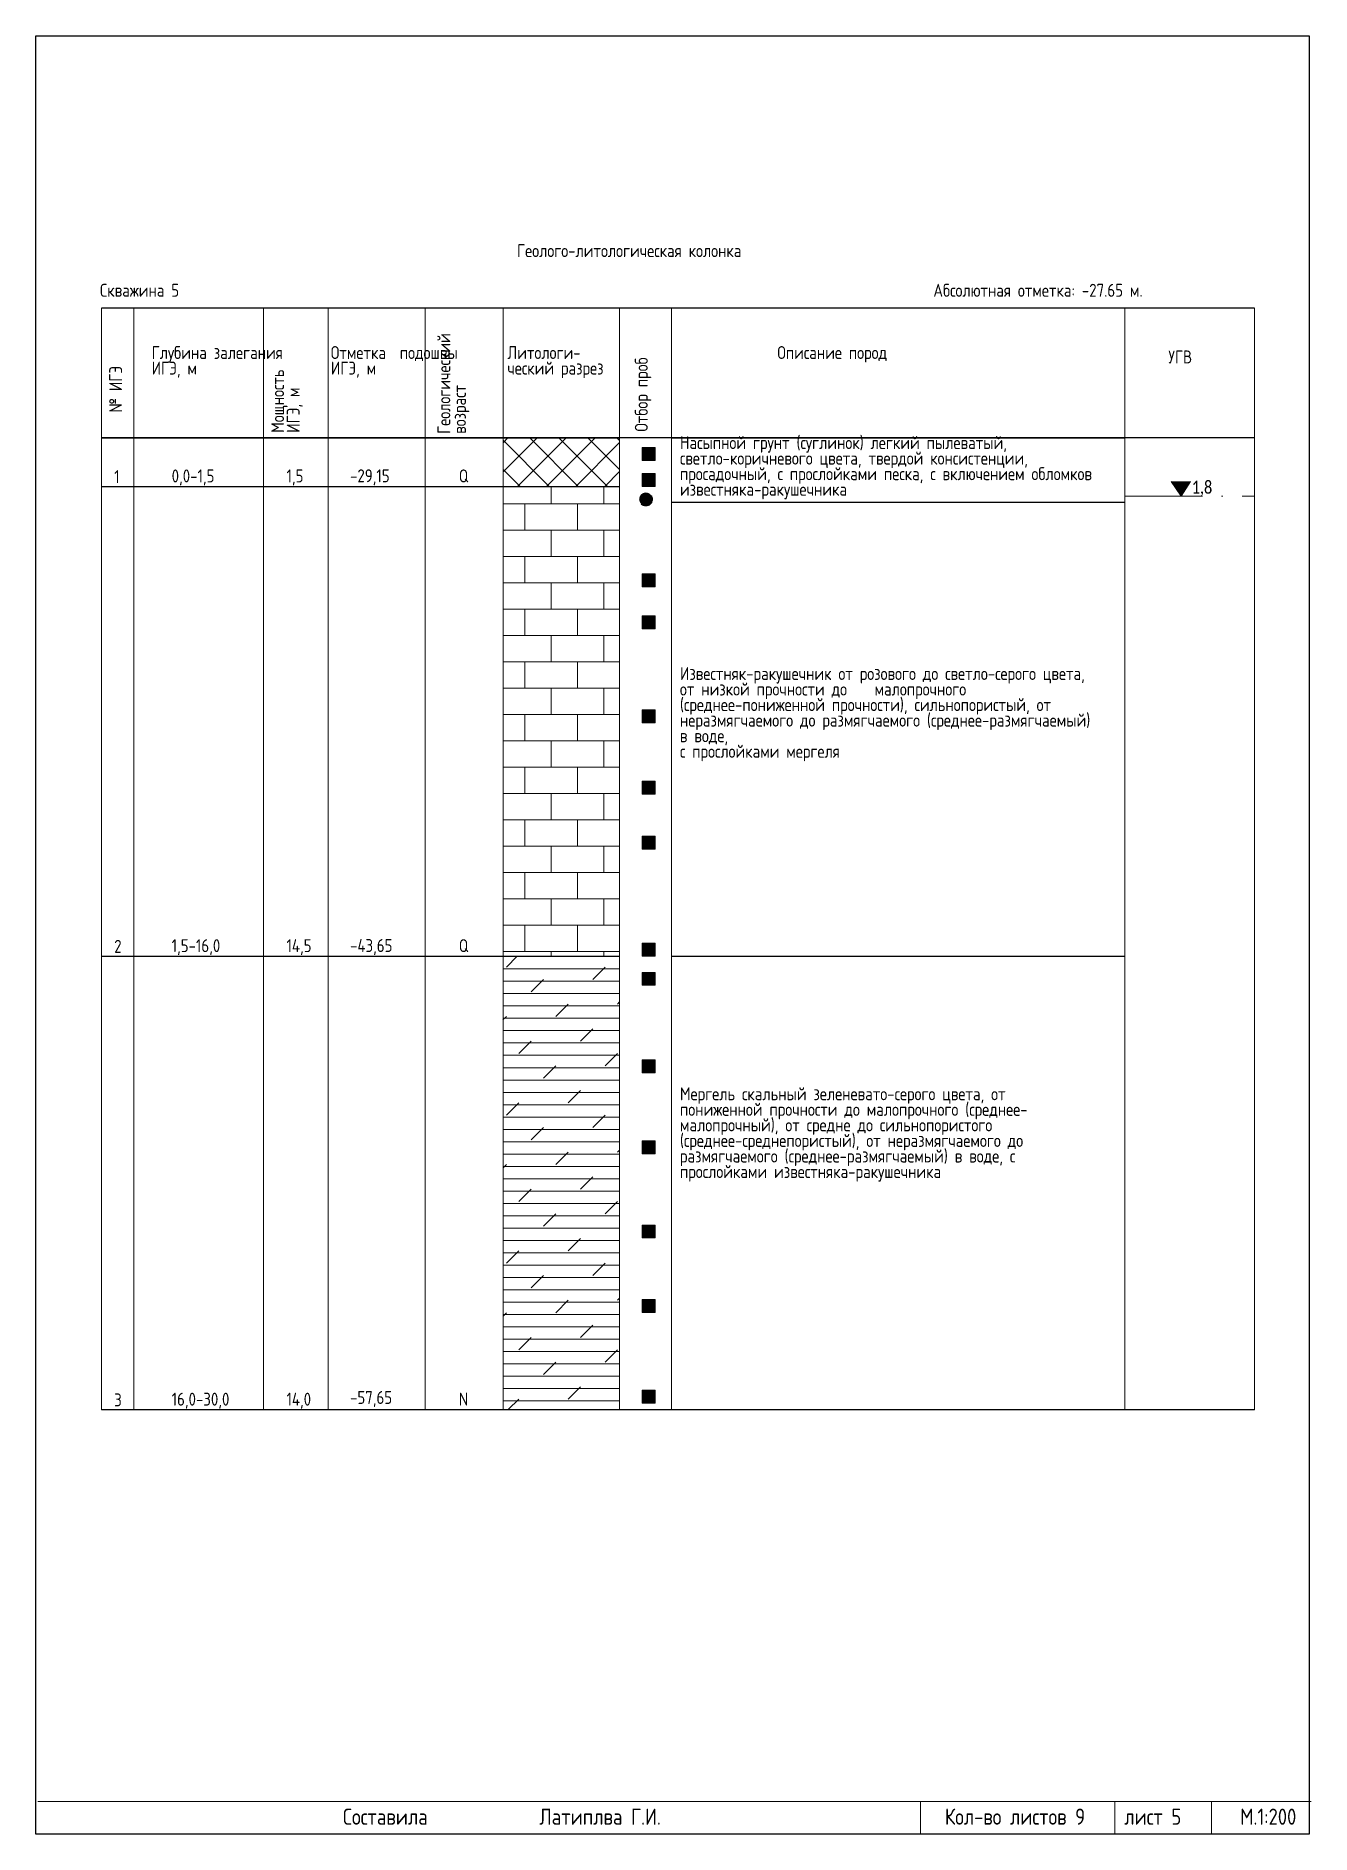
# Model space of a CAD drawing. Header units: millimetres. Extents: x 18930 to 20907, y 6758 to 7036.
# Drawn here: x 19823.3 to 20020.1, y 6758.2 to 7035.8 of the extents above; entities that cross this region are included whole.
import ezdxf

# ---------------------------------------------------------------- set-up
doc = ezdxf.new("R2010")
doc.units = ezdxf.units.MM
doc.linetypes.add('ACAD_ISO03W100', pattern=[30, 12, -18])
doc.linetypes.add('ACAD_ISO10W100', pattern=[18, 12, -3, 0, -3])
for name, color, linetype, lineweight in [('ВодаГ', 160, 'ACAD_ISO03W100', 25), ('Известняк', 86, 'Continuous', 15), ('Керн', 252, 'Continuous', 9), ('Мергель полускальный', 137, 'Continuous', 15), ('монолит', 1, 'Continuous', 9), ('Насып-навал грунта', 36, 'Continuous', 15)]:
    doc.layers.add(name, color=color, linetype=linetype, lineweight=lineweight)
doc.layers.add('ГеолГ', color=7, linetype='Continuous')
doc.layers.add('Рамка проb', color=7, linetype='Continuous')
doc.styles.add('STYLE1', font='simplex.shx', dxfattribs={"width": 0.8})

msp = doc.modelspace()

# ---------------------------------------------------------------- texts
at = {"color": 0, "char_height": 2.5, "attachment_point": 5, "style": 'STYLE1'}
for s, insert, width in [('Составила             Латиплва Г.И.{\\Ftxt|c204; }', (19895.2, 6760.92), 78.7443), ('Кол-во листов 9{\\Ftxt|c204; }', (19974.41, 6760.92), 29.2085), ('лист 5', (19995.68, 6760.92), 21.0924), ('М.1:200', (20013.51, 6760.92), 21.0924)]:
    msp.add_mtext(s, dxfattribs=dict(at, insert=insert, width=width))
at = {"layer": 'ВодаГ', "color": 5, "lineweight": 13, "ltscale": 0.5, "insert": (20001.71, 6967.12), "char_height": 2, "width": 3.044, "attachment_point": 1, "style": 'STYLE1'}
msp.add_mtext('{\\fCalibri|b0|i0|c204|p34;1,8}', dxfattribs=at)
at = {"layer": 'ГеолГ', "color": 2, "char_height": 2, "attachment_point": 1, "line_spacing_factor": 0.72, "style": 'STYLE1'}
for s, insert, width in [('{\\C256;Геолого-литологическая колонка }', (19897.54, 7003.63), 79.7827), ('{\\C256;Скважина 5}', (19833.15, 6997.51), 24.1719), ('{\\C256;Абсолютная отметка: -27.65 м.}', (19961.8, 6997.51), 75.3485), ('{\\C256;Глубина залегания \\PИГЭ, м}', (19841.12, 6987.9), 20.0037), ('{\\C256;Отметка  подошвы \\PИГЭ, м}', (19868.79, 6987.9), 20.0037), ('{\\C256;Литологи-\\Pческий разрез}', (19896.04, 6987.9), 20.0037), ('{\\C256;Описание пород}', (19937.72, 6987.9), 34.6249), ('{\\C256;УГВ}', (19998.09, 6987.22), 10.4664), ('{\\C0;Насыпной грунт (суглинок) легкий пылеватый, светло-коричневого цвета, твердой консистенции, просадочный, с прослойками песка, с включением обломков известняка-ракушечника }', (19922.68, 6974), 69.0601), ('{\\C256;1}', (19835.34, 6968.75), 2.8568), ('{\\C256;0,0-1,5}', (19844.21, 6968.86), 8.3092), ('{\\C256;1,5}', (19861.94, 6968.86), 8.3092), ('{\\C256;-29,15}', (19871.75, 6968.88), 8.3092), ('{\\C256;Q}', (19888.55, 6968.86), 8.3092), ('{\\C0;Известняк-ракушечник от розового до светло-серого цвета, от низкой прочности до    малопрочного (среднее-пониженной прочности), сильнопористый, от неразмягчаемого до размягчаемого (среднее-размягчаемый) в воде, \\Pс прослойками мергеля}', (19922.68, 6938.36), 69.0601), ('{\\C256;2}', (19835.34, 6896.25), 2.8568), ('{\\C256;1,5-16,0}', (19844.21, 6896.36), 8.3092), ('{\\C256;14,5}', (19861.94, 6896.36), 8.3092), ('{\\C256;-43,65}', (19871.75, 6896.38), 8.3092), ('{\\C256;Q}', (19888.55, 6896.36), 8.3092), ('{\\C0;Мергель скальный зеленевато-серого цвета, от пониженной прочности до малопрочного (среднее-\\Pмалопрочный), от средне до сильнопористого (среднее-среднепористый), от неразмягчаемого до размягчаемого (среднее-размягчаемый) в воде, с прослойками известняка-ракушечника}', (19922.68, 6873.49), 69.0601), ('{\\C256;3}', (19835.34, 6826.25), 2.8568), ('{\\C256;16,0-30,0}', (19844.21, 6826.36), 8.3092), ('{\\C256;14,0}', (19861.94, 6826.36), 8.3092), ('{\\C256;-57,65}', (19871.75, 6826.62), 8.3092), ('{\\C256;N}', (19888.55, 6826.36), 8.3092)]:
    msp.add_mtext(s, dxfattribs=dict(at, insert=insert, width=width))
at = {"layer": 'ГеолГ', "color": 2, "char_height": 2, "width": 18.8075, "attachment_point": 1, "rotation": 90, "line_spacing_factor": 0.72, "style": 'STYLE1'}
for s, insert in [('\\pt19.44444;{\\C256;Геологический возраст}', (19885.24, 6974.35)), ('{\\C256;Отбор проб}', (19915.72, 6974.69)), ('{\\C256;№ ИГЭ}', (19834.56, 6977.63)), ('{\\C256;Мощность \\PИГЭ, м}', (19859.57, 6974.51))]:
    msp.add_mtext(s, dxfattribs=dict(at, insert=insert))

# ---------------------------------------------------------------- hatches: boundary and pattern name
at = {"layer": 'ВодаГ', "lineweight": 13, "ltscale": 0.5}
msp.add_hatch(color=5, dxfattribs=at).paths.add_polyline_path([(20001.49, 6967.02), (19998.53, 6967.02), (20000.08, 6964.74)])
at = {"layer": 'ВодаГ', "lineweight": 13, "ltscale": 0.2}
msp.add_hatch(color=256, dxfattribs=at).paths.add_polyline_path([(19918.45, 6964.27, 1), (19916.38, 6964.27, 1)])
at = {"layer": 'Известняк'}
h = msp.add_hatch(dxfattribs=at)
h.set_pattern_fill('AR-B816', color=256, scale=0.02, style=0)
h.set_pattern_definition([(0, (9589891.2615, 4828867.049), (0, 4.064), []), (90, (9589891.2615, 4828867.049), (-4.064, 4.064), [4.064, -4.064])])
h.paths.add_polyline_path([(19913.37, 6966.24), (19895.37, 6966.24), (19895.37, 6893.74), (19913.37, 6893.74)])
at = {"layer": 'Керн', "lineweight": 13, "ltscale": 0.9}
for points in [[(19918.87, 6950.74), (19918.87, 6952.74), (19916.87, 6952.74), (19916.87, 6950.74)], [(19918.87, 6944.24), (19918.87, 6946.24), (19916.87, 6946.24), (19916.87, 6944.24)], [(19918.87, 6929.74), (19918.87, 6931.74), (19916.87, 6931.74), (19916.87, 6929.74)], [(19918.87, 6918.74), (19918.87, 6920.74), (19916.87, 6920.74), (19916.87, 6918.74)], [(19918.87, 6910.24), (19918.87, 6912.24), (19916.87, 6912.24), (19916.87, 6910.24)], [(19918.87, 6893.74), (19918.87, 6895.74), (19916.87, 6895.74), (19916.87, 6893.74)], [(19918.87, 6889.24), (19918.87, 6891.24), (19916.87, 6891.24), (19916.87, 6889.24)], [(19918.87, 6875.74), (19918.87, 6877.74), (19916.87, 6877.74), (19916.87, 6875.74)], [(19918.87, 6863.24), (19918.87, 6865.24), (19916.87, 6865.24), (19916.87, 6863.24)], [(19918.87, 6850.24), (19918.87, 6852.24), (19916.87, 6852.24), (19916.87, 6850.24)], [(19918.87, 6838.74), (19918.87, 6840.74), (19916.87, 6840.74), (19916.87, 6838.74)], [(19918.87, 6824.74), (19918.87, 6826.74), (19916.87, 6826.74), (19916.87, 6824.74)]]:
    msp.add_hatch(color=8, dxfattribs=at).paths.add_polyline_path(points)
at = {"layer": 'Мергель полускальный'}
h = msp.add_hatch(dxfattribs=at)
h.set_pattern_fill('DOLMIT', color=256, scale=0.3, style=0)
h.set_pattern_definition([(0, (9589444.5914, 4828856.3376), (0, 1.905), []), (45, (9589444.5914, 4828856.3376), (-3.809997403, 3.809997403), [2.6940768363, -5.3881536726])])
h.paths.add_polyline_path([(19913.37, 6893.74), (19895.37, 6893.74), (19895.37, 6823.74), (19913.37, 6823.74)])
at = {"layer": 'монолит', "lineweight": 13, "ltscale": 0.9}
for points in [[(19918.87, 6970.24), (19918.87, 6972.24), (19916.87, 6972.24), (19916.87, 6970.24)], [(19918.87, 6966.24), (19918.87, 6968.24), (19916.87, 6968.24), (19916.87, 6966.24)]]:
    msp.add_hatch(color=256, dxfattribs=at).paths.add_polyline_path(points)
at = {"layer": 'Насып-навал грунта', "lineweight": 13}
h = msp.add_hatch(dxfattribs=at)
h.set_pattern_fill('NET', color=256, angle=45, style=0)
h.set_pattern_definition([(45, (893.3402, 0), (-2.24506403, 2.24506403), []), (135, (893.3402, 0), (-2.24506403, -2.24506403), [])])
h.paths.add_polyline_path([(19913.37, 6973.74), (19895.37, 6973.74), (19895.37, 6966.24), (19913.37, 6966.24)])

# ---------------------------------------------------------------- linework, layer by layer
for p, q in [((20011.37, 6993.74), (19833.37, 6993.74)), ((20011.37, 6973.74), (19833.37, 6973.74)), ((20011.37, 6823.74), (19833.37, 6823.74))]:
    msp.add_line(p, q)
at = {"color": 0, "lineweight": 20}
for p, q in [((19833.37, 6993.74), (19833.37, 6823.74)), ((19838.37, 6993.74), (19838.37, 6823.74)), ((19858.37, 6993.74), (19858.37, 6823.74)), ((19868.37, 6993.74), (19868.37, 6823.74)), ((19883.37, 6993.74), (19883.37, 6823.74)), ((19895.37, 6993.74), (19895.37, 6823.74)), ((19913.37, 6993.74), (19913.37, 6823.74)), ((19921.37, 6993.74), (19921.37, 6823.74)), ((19991.37, 6993.74), (19991.37, 6823.74)), ((20011.37, 6993.74), (20011.37, 6823.74))]:
    msp.add_line(p, q, dxfattribs=at)
at = {"color": 7, "lineweight": 13}
for p, q in [((19823.54, 6763.25), (20020.12, 6763.25)), ((19959.84, 6763.24), (19959.84, 6758.24)), ((19989.84, 6763.24), (19989.84, 6758.24)), ((20004.75, 6763.24), (20004.75, 6758.24))]:
    msp.add_line(p, q, dxfattribs=at)
msp.add_lwpolyline([(19823.26, 7035.76), (20019.84, 7035.76), (20019.84, 6758.24), (19823.26, 6758.24)], close=True)
for points in [[(19833.37, 6973.74), (19895.37, 6973.74)], [(19895.37, 6973.74), (19913.37, 6973.74)], [(19921.37, 6973.74), (19991.37, 6973.74)], [(19833.37, 6966.24), (19895.37, 6966.24)], [(19895.37, 6966.24), (19913.37, 6966.24)], [(19921.37, 6963.83), (19991.37, 6963.83)], [(19833.37, 6893.74), (19895.37, 6893.74)], [(19895.37, 6893.74), (19913.37, 6893.74)], [(19921.37, 6893.74), (19991.37, 6893.74)]]:
    msp.add_lwpolyline(points)
at = {"layer": 'ВодаГ', "color": 5, "lineweight": 13, "ltscale": 0.5}
for p, q in [((20000.08, 6964.74), (19998.53, 6967.02)), ((20001.49, 6967.02), (20000.08, 6964.74))]:
    msp.add_line(p, q, dxfattribs=at)
at = {"layer": 'ВодаГ', "color": 5, "linetype": 'ACAD_ISO10W100', "lineweight": 18, "flags": 128}
msp.add_lwpolyline([(19991.37, 6964.74), (20011.37, 6964.74)], dxfattribs=at)
at = {"layer": 'ВодаГ', "lineweight": 13, "ltscale": 0.2}
msp.add_circle((19917.41, 6964.27), 1.04, dxfattribs=at)
at = {"layer": 'Рамка проb', "lineweight": 13, "ltscale": 2}
for p, q in [((19917.87, 6972.24), (19916.87, 6972.24)), ((19918.87, 6972.24), (19916.87, 6972.24)), ((19916.87, 6972.24), (19916.87, 6970.24)), ((19918.87, 6970.24), (19918.87, 6972.24)), ((19916.87, 6970.24), (19918.87, 6970.24)), ((19917.87, 6968.24), (19916.87, 6968.24)), ((19918.87, 6968.24), (19916.87, 6968.24)), ((19916.87, 6968.24), (19916.87, 6966.24)), ((19916.87, 6966.24), (19918.87, 6966.24)), ((19918.87, 6966.24), (19918.87, 6968.24)), ((19917.87, 6952.74), (19916.87, 6952.74)), ((19918.87, 6952.74), (19916.87, 6952.74)), ((19916.87, 6952.74), (19916.87, 6950.74)), ((19918.87, 6950.74), (19918.87, 6952.74)), ((19916.87, 6950.74), (19918.87, 6950.74)), ((19917.87, 6946.24), (19916.87, 6946.24)), ((19918.87, 6946.24), (19916.87, 6946.24)), ((19916.87, 6946.24), (19916.87, 6944.24)), ((19916.87, 6944.24), (19918.87, 6944.24)), ((19918.87, 6944.24), (19918.87, 6946.24)), ((19917.87, 6931.74), (19916.87, 6931.74)), ((19918.87, 6931.74), (19916.87, 6931.74)), ((19916.87, 6931.74), (19916.87, 6929.74)), ((19916.87, 6929.74), (19918.87, 6929.74)), ((19918.87, 6929.74), (19918.87, 6931.74)), ((19917.87, 6920.74), (19916.87, 6920.74)), ((19918.87, 6920.74), (19916.87, 6920.74)), ((19916.87, 6920.74), (19916.87, 6918.74)), ((19916.87, 6918.74), (19918.87, 6918.74)), ((19918.87, 6918.74), (19918.87, 6920.74)), ((19917.87, 6912.24), (19916.87, 6912.24)), ((19918.87, 6912.24), (19916.87, 6912.24)), ((19916.87, 6912.24), (19916.87, 6910.24)), ((19918.87, 6910.24), (19918.87, 6912.24)), ((19916.87, 6910.24), (19918.87, 6910.24)), ((19917.87, 6895.74), (19916.87, 6895.74)), ((19918.87, 6895.74), (19916.87, 6895.74)), ((19916.87, 6895.74), (19916.87, 6893.74)), ((19916.87, 6893.74), (19918.87, 6893.74)), ((19918.87, 6893.74), (19918.87, 6895.74)), ((19917.87, 6891.24), (19916.87, 6891.24)), ((19918.87, 6891.24), (19916.87, 6891.24)), ((19916.87, 6891.24), (19916.87, 6889.24)), ((19918.87, 6889.24), (19918.87, 6891.24)), ((19916.87, 6889.24), (19918.87, 6889.24)), ((19917.87, 6877.74), (19916.87, 6877.74)), ((19918.87, 6877.74), (19916.87, 6877.74)), ((19916.87, 6877.74), (19916.87, 6875.74)), ((19918.87, 6875.74), (19918.87, 6877.74)), ((19916.87, 6875.74), (19918.87, 6875.74)), ((19917.87, 6865.24), (19916.87, 6865.24)), ((19918.87, 6865.24), (19916.87, 6865.24)), ((19916.87, 6865.24), (19916.87, 6863.24)), ((19916.87, 6863.24), (19918.87, 6863.24)), ((19918.87, 6863.24), (19918.87, 6865.24)), ((19917.87, 6852.24), (19916.87, 6852.24)), ((19918.87, 6852.24), (19916.87, 6852.24)), ((19916.87, 6852.24), (19916.87, 6850.24)), ((19918.87, 6850.24), (19918.87, 6852.24)), ((19916.87, 6850.24), (19918.87, 6850.24)), ((19917.87, 6840.74), (19916.87, 6840.74)), ((19918.87, 6840.74), (19916.87, 6840.74)), ((19916.87, 6840.74), (19916.87, 6838.74)), ((19916.87, 6838.74), (19918.87, 6838.74)), ((19918.87, 6838.74), (19918.87, 6840.74)), ((19917.87, 6826.74), (19916.87, 6826.74)), ((19918.87, 6826.74), (19916.87, 6826.74)), ((19916.87, 6826.74), (19916.87, 6824.74)), ((19916.87, 6824.74), (19918.87, 6824.74)), ((19918.87, 6824.74), (19918.87, 6826.74))]:
    msp.add_line(p, q, dxfattribs=at)

msp.set_redraw_order([(e.dxf.handle, doc.entitydb.next_handle()) for e in msp.query("TEXT MTEXT ATTDEF DIMENSION ARC_DIMENSION")])  # texts and dimensions are drawn at this point

doc.saveas('drawing.dxf')
